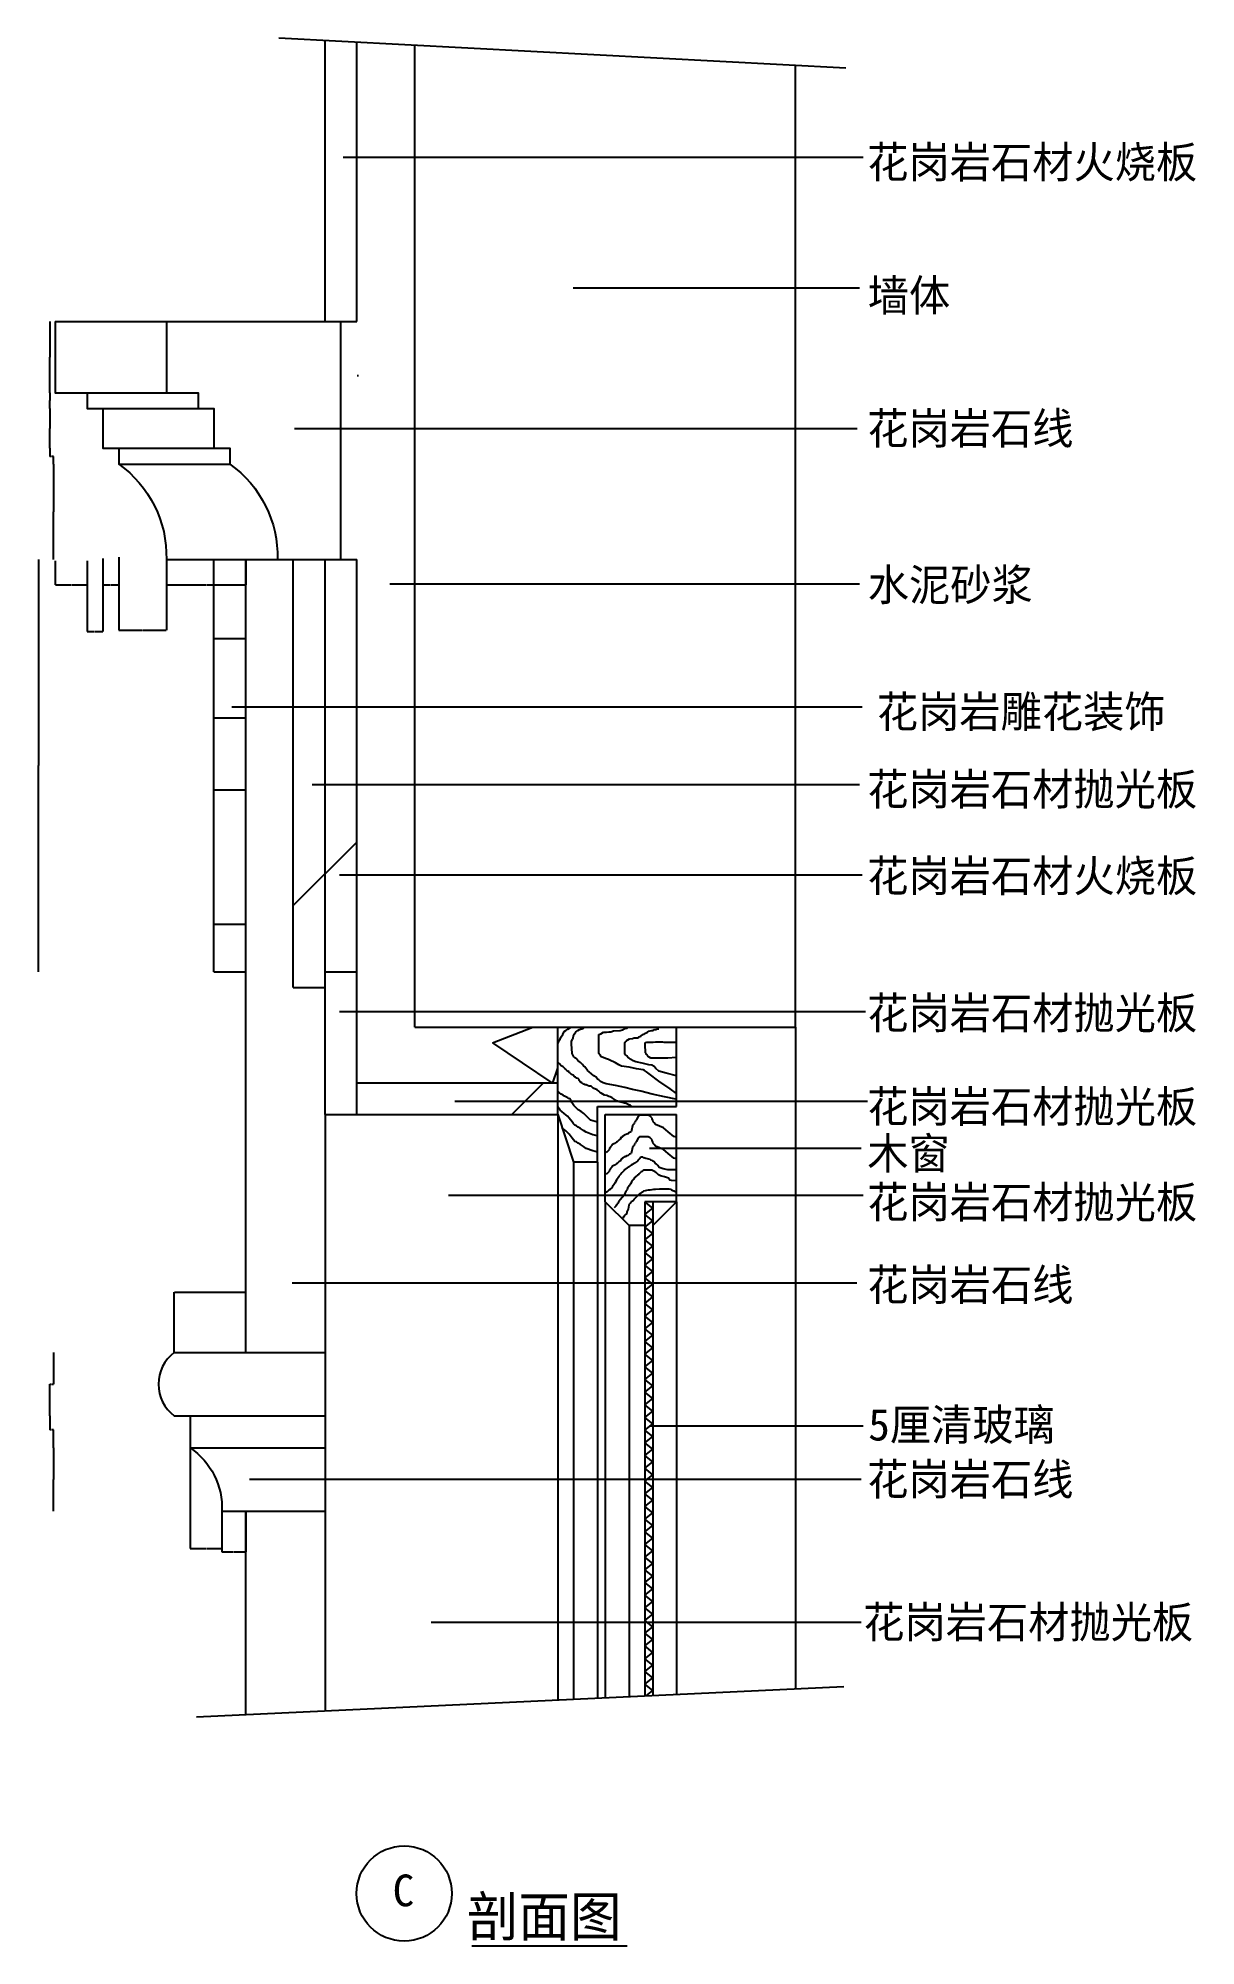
# Model space of a CAD drawing. Header units: metres. Extents: x 152 to 9002, y 185 to 11466.
# Drawn here: x 5354 to 9002, y 185 to 6198 of the extents above; entities that cross this region are included whole.
import ezdxf

# ---------------------------------------------------------------- set-up
doc = ezdxf.new("R2010")
doc.units = ezdxf.units.M
for name, color, linetype in [('2', 2, 'Continuous'), ('3', 3, 'Continuous'), ('4', 4, 'Continuous'), ('7', 7, 'Continuous'), ('BH', 3, 'Continuous'), ('DIM', 3, 'Continuous'), ('TEXT', 3, 'Continuous')]:
    doc.layers.add(name, color=color, linetype=linetype)
doc.dimstyles.get("Standard").update_dxf_attribs({"dimtxt": 2.5, "dimasz": 2.5, "dimexe": 1.25, "dimexo": 0.625, "dimtad": 1, "dimcen": 2.5, "dimazin": 3, "dimtfac": 1, "dimtmove": 0, "dimatfit": 3})

msp = doc.modelspace()

# ---------------------------------------------------------------- texts
at = {"layer": 'TEXT'}
for s, height, p in [('花岗岩石材火烧板', 100, (7966.63, 5757.02)), ('墙体', 100, (7968.34, 5336.94)), ('花岗岩石线', 100, (7966.63, 4917.78)), ('水泥砂浆', 100, (7968.34, 4424.71)), ('花岗岩雕花装饰', 100, (7996.93, 4024.77)), ('花岗岩石材抛光板', 100, (7966.63, 3780.37)), ('花岗岩石材火烧板', 100, (7966.63, 3507.38)), ('花岗岩石材抛光板', 100, (7966.63, 3075.22)), ('花岗岩石材抛光板', 100, (7966.63, 2780.53)), ('木窗', 100, (7966.63, 2632.83)), ('花岗岩石材抛光板', 100, (7966.63, 2479.11)), ('花岗岩石线', 100, (7966.63, 2218.72)), ('5厘清玻璃', 100, (7969.91, 1777.67)), ('花岗岩石线', 100, (7966.63, 1605.63)), ('花岗岩石材抛光板', 100, (7954.13, 1155.42)), ('C', 100, (6470.82, 309.73)), ('剖面图', 125, (6704.76, 214.84))]:
    msp.add_text(s, height=height, dxfattribs=at).set_placement(p)

# ---------------------------------------------------------------- blocks, each defined once
blk = doc.blocks.new('BH2')
at = {"layer": 'BH'}
blk.add_lwpolyline([(0, 32), (5, 28), (0, 24), (5, 20), (0, 16), (5, 12), (0, 8), (5, 4), (0, 0)], dxfattribs=at)
blk = doc.blocks.new('*D36')
for p, q in [((5401.77, 4855.05), (5401.77, 4705.05)), ((5401.52, 4705.05), (5401.27, 4705.05)), ((5401.77, 4555.05), (5401.77, 4705.05)), ((5401.77, 4705.05), (5401.77, 4705.05)), ((5402.02, 4705.05), (5402.27, 4705.05))]:
    blk.add_line(p, q)
at = {"layer": 'Defpoints'}
for p in [(5401.77, 4855.05), (5401.77, 4705.05), (5401.77, 4555.05)]:
    blk.add_point(p, dxfattribs=at)
at = {"layer": 'DIM', "insert": (5401.77, 4706.175), "char_height": 1, "attachment_point": 5}
blk.add_mtext('60', dxfattribs=at)
blk = doc.blocks.new('*D38')
for p, q in [((5557.67, 4557.56), (5557.67, 4474.53)), ((5607.67, 4561.42), (5607.67, 4474.53)), ((5557.92, 4474.53), (5581.67, 4474.53)), ((5583.67, 4474.53), (5607.42, 4474.53))]:
    blk.add_line(p, q)
at = {"layer": 'Defpoints'}
for p in [(5557.67, 4557.56), (5607.67, 4561.42), (5557.67, 4474.53)]:
    blk.add_point(p, dxfattribs=at)
at = {"layer": 'DIM', "insert": (5582.67, 4474.53), "char_height": 1, "attachment_point": 5}
blk.add_mtext('10', dxfattribs=at)
blk = doc.blocks.new('*D39')
for p, q in [((5607.67, 4561.42), (5607.67, 4332.27)), ((5757.67, 4555.05), (5757.67, 4332.27)), ((5607.92, 4332.27), (5681.67, 4332.27)), ((5683.67, 4332.27), (5757.42, 4332.27))]:
    blk.add_line(p, q)
at = {"layer": 'Defpoints'}
for p in [(5607.67, 4561.42), (5757.67, 4555.05), (5607.67, 4332.27)]:
    blk.add_point(p, dxfattribs=at)
at = {"layer": 'DIM', "insert": (5682.67, 4332.27), "char_height": 1, "attachment_point": 5}
blk.add_mtext('30', dxfattribs=at)
blk = doc.blocks.new('*D41')
for p, q in [((5401.77, 1755.05), (5401.77, 1655.05)), ((5401.52, 1655.05), (5401.27, 1655.05)), ((5401.77, 1555.05), (5401.77, 1655.05)), ((5401.77, 1655.05), (5401.77, 1655.05)), ((5402.02, 1655.05), (5402.27, 1655.05))]:
    blk.add_line(p, q)
at = {"layer": 'Defpoints'}
for p in [(5401.77, 1755.05), (5401.77, 1655.05), (5401.77, 1555.05)]:
    blk.add_point(p, dxfattribs=at)
at = {"layer": 'DIM', "insert": (5401.77, 1656.175), "char_height": 1, "attachment_point": 5}
blk.add_mtext('40', dxfattribs=at)
blk = doc.blocks.new('*D43')
for p, q in [((5401.77, 2055.05), (5401.77, 1955.05)), ((5390.33, 1855.05), (5390.33, 1955.05)), ((5390.58, 1955.05), (5395.05, 1955.05)), ((5397.05, 1955.05), (5401.52, 1955.05))]:
    blk.add_line(p, q)
at = {"layer": 'Defpoints'}
for p in [(5401.77, 2055.05), (5390.33, 1955.05), (5390.33, 1855.05)]:
    blk.add_point(p, dxfattribs=at)
at = {"layer": 'DIM', "insert": (5396.05, 1955.05), "char_height": 1, "attachment_point": 5}
blk.add_mtext('40', dxfattribs=at)
blk = doc.blocks.new('*D44')
for p, q in [((5395.05, 1811.25), (5390.08, 1811.25)), ((5390.33, 1855.05), (5390.33, 1811.25)), ((5402.02, 1811.25), (5397.05, 1811.25)), ((5401.77, 1755.05), (5401.77, 1811.25))]:
    blk.add_line(p, q)
at = {"layer": 'Defpoints'}
for p in [(5390.33, 1855.05), (5401.77, 1811.25), (5401.77, 1755.05)]:
    blk.add_point(p, dxfattribs=at)
at = {"layer": 'DIM', "insert": (5396.05, 1811.25), "char_height": 1, "attachment_point": 5}
blk.add_mtext('20', dxfattribs=at)
blk = doc.blocks.new('*D45')
for p, q in [((5354.73, 4555.05), (5354.73, 3905.05)), ((5354.48, 3905.05), (5354.23, 3905.05)), ((5354.73, 3255.05), (5354.73, 3905.05)), ((5354.73, 3905.05), (5354.73, 3905.05)), ((5354.98, 3905.05), (5355.23, 3905.05))]:
    blk.add_line(p, q)
at = {"layer": 'Defpoints'}
for p in [(5354.73, 4555.05), (5354.73, 3905.05), (5354.73, 3255.05)]:
    blk.add_point(p, dxfattribs=at)
at = {"layer": 'DIM', "insert": (5354.73, 3906.175), "char_height": 1, "attachment_point": 5}
blk.add_mtext('260', dxfattribs=at)
blk = doc.blocks.new('*D46')
for p, q in [((5407.67, 4549.86), (5407.67, 4474.53)), ((5507.67, 4549.86), (5507.67, 4474.53)), ((5407.92, 4474.53), (5456.67, 4474.53)), ((5458.67, 4474.53), (5507.42, 4474.53))]:
    blk.add_line(p, q)
at = {"layer": 'Defpoints'}
for p in [(5407.67, 4549.86), (5507.67, 4549.86), (5407.67, 4474.53)]:
    blk.add_point(p, dxfattribs=at)
at = {"layer": 'DIM', "insert": (5457.67, 4474.53), "char_height": 1, "attachment_point": 5}
blk.add_mtext('20', dxfattribs=at)
blk = doc.blocks.new('*D47')
for p, q in [((5507.67, 4549.86), (5507.67, 4327.37)), ((5557.67, 4557.56), (5557.67, 4327.37)), ((5507.92, 4327.37), (5531.67, 4327.37)), ((5533.67, 4327.37), (5557.42, 4327.37))]:
    blk.add_line(p, q)
at = {"layer": 'Defpoints'}
for p in [(5507.67, 4549.86), (5557.67, 4557.56), (5507.67, 4327.37)]:
    blk.add_point(p, dxfattribs=at)
at = {"layer": 'DIM', "insert": (5532.67, 4327.37), "char_height": 1, "attachment_point": 5}
blk.add_mtext('10', dxfattribs=at)
blk = doc.blocks.new('*D48')
for p, q in [((5832.67, 1755.05), (5832.67, 1437.35)), ((5932.67, 1555.05), (5932.67, 1437.35)), ((5832.92, 1437.35), (5881.67, 1437.35)), ((5883.67, 1437.35), (5932.42, 1437.35))]:
    blk.add_line(p, q)
at = {"layer": 'Defpoints'}
for p in [(5832.67, 1755.05), (5932.67, 1555.05), (5832.67, 1437.35)]:
    blk.add_point(p, dxfattribs=at)
at = {"layer": 'DIM', "insert": (5882.67, 1437.35), "char_height": 1, "attachment_point": 5}
blk.add_mtext('20', dxfattribs=at)
blk = doc.blocks.new('*D49')
for p, q in [((5932.67, 1555.05), (5932.67, 1427.35)), ((6007.67, 1555.05), (6007.67, 1427.35)), ((5932.92, 1427.35), (5969.17, 1427.35)), ((5971.17, 1427.35), (6007.42, 1427.35))]:
    blk.add_line(p, q)
at = {"layer": 'Defpoints'}
for p in [(5932.67, 1555.05), (6007.67, 1555.05), (5932.67, 1427.35)]:
    blk.add_point(p, dxfattribs=at)
at = {"layer": 'DIM', "insert": (5970.17, 1427.35), "char_height": 1, "attachment_point": 5}
blk.add_mtext('15', dxfattribs=at)
blk = doc.blocks.new('*D50')
for p, q in [((5782.67, 2055.05), (5782.67, 2245.42)), ((5782.92, 2245.42), (5894.17, 2245.42)), ((5896.17, 2245.42), (6007.42, 2245.42)), ((6007.67, 2055.05), (6007.67, 2245.42))]:
    blk.add_line(p, q)
at = {"layer": 'Defpoints'}
for p in [(5782.67, 2245.42), (5782.67, 2055.05), (6007.67, 2055.05)]:
    blk.add_point(p, dxfattribs=at)
at = {"layer": 'DIM', "insert": (5895.17, 2245.42), "char_height": 1, "attachment_point": 5}
blk.add_mtext('45', dxfattribs=at)
blk = doc.blocks.new('*D51')
for p, q in [((5757.67, 4555.05), (5757.67, 4474.53)), ((6007.67, 4555.05), (6007.67, 4474.53)), ((5757.92, 4474.53), (5881.67, 4474.53)), ((5883.67, 4474.53), (6007.42, 4474.53))]:
    blk.add_line(p, q)
at = {"layer": 'Defpoints'}
for p in [(5757.67, 4555.05), (6007.67, 4555.05), (5757.67, 4474.53)]:
    blk.add_point(p, dxfattribs=at)
at = {"layer": 'DIM', "insert": (5882.67, 4474.53), "char_height": 1, "attachment_point": 5}
blk.add_mtext('50', dxfattribs=at)
blk = doc.blocks.new('*D54')
for p, q in [((5390.33, 5030.05), (5390.33, 4967.55)), ((5390.08, 4967.55), (5389.83, 4967.55)), ((5390.33, 4905.05), (5390.33, 4967.55)), ((5390.33, 4967.55), (5390.33, 4967.55)), ((5390.58, 4967.55), (5390.83, 4967.55))]:
    blk.add_line(p, q)
at = {"layer": 'Defpoints'}
for p in [(5390.33, 5030.05), (5390.33, 4967.55), (5390.33, 4905.05)]:
    blk.add_point(p, dxfattribs=at)
at = {"layer": 'DIM', "insert": (5390.33, 4968.675), "char_height": 1, "attachment_point": 5}
blk.add_mtext('25', dxfattribs=at)
blk = doc.blocks.new('*D55')
for p, q in [((5395.05, 4879.26), (5390.08, 4879.26)), ((5390.33, 4905.05), (5390.33, 4879.26)), ((5402.02, 4879.26), (5397.05, 4879.26)), ((5401.77, 4855.05), (5401.77, 4879.26))]:
    blk.add_line(p, q)
at = {"layer": 'Defpoints'}
for p in [(5390.33, 4905.05), (5401.77, 4879.26), (5401.77, 4855.05)]:
    blk.add_point(p, dxfattribs=at)
at = {"layer": 'DIM', "insert": (5396.05, 4879.26), "char_height": 1, "attachment_point": 5}
blk.add_mtext('10', dxfattribs=at)
blk = doc.blocks.new('*D56')
for p, q in [((5390.08, 5055.99), (5389.83, 5055.99)), ((5390.33, 5080.05), (5390.33, 5055.99)), ((5390.33, 5030.05), (5390.33, 5055.99)), ((5390.33, 5055.99), (5390.33, 5055.99)), ((5390.58, 5055.99), (5390.83, 5055.99))]:
    blk.add_line(p, q)
at = {"layer": 'Defpoints'}
for p in [(5390.33, 5080.05), (5390.33, 5055.99), (5390.33, 5030.05)]:
    blk.add_point(p, dxfattribs=at)
at = {"layer": 'DIM', "insert": (5390.33, 5057.115), "char_height": 1, "attachment_point": 5}
blk.add_mtext('10', dxfattribs=at)
blk = doc.blocks.new('*D57')
for p, q in [((5390.33, 5305.05), (5390.33, 5192.55)), ((5390.08, 5192.55), (5389.83, 5192.55)), ((5390.33, 5080.05), (5390.33, 5192.55)), ((5390.33, 5192.55), (5390.33, 5192.55)), ((5390.58, 5192.55), (5390.83, 5192.55))]:
    blk.add_line(p, q)
at = {"layer": 'Defpoints'}
for p in [(5390.33, 5305.05), (5390.33, 5192.55), (5390.33, 5080.05)]:
    blk.add_point(p, dxfattribs=at)
at = {"layer": 'DIM', "insert": (5390.33, 5193.675), "char_height": 1, "attachment_point": 5}
blk.add_mtext('45', dxfattribs=at)

# ---------------------------------------------------------------- dimensions: what is measured, and where the dimension line sits
at = {"layer": 'DIM'}
for base, p1, p2, text, picture, middle in [((5390.33, 5192.55), (5390.33, 5080.05), (5390.33, 5305.05), '45', '*D57', (5390.33, 5193.675)), ((5390.33, 5055.99), (5390.33, 5030.05), (5390.33, 5080.05), '10', '*D56', (5390.33, 5057.115)), ((5390.33, 4967.55), (5390.33, 4905.05), (5390.33, 5030.05), '25', '*D54', (5390.33, 4968.675)), ((5401.77, 4879.26), (5401.77, 4855.05), (5390.33, 4905.05), '10', '*D55', (5396.05, 4879.26)), ((5401.77, 4705.05), (5401.77, 4555.05), (5401.77, 4855.05), '60', '*D36', (5401.77, 4706.175)), ((5354.73, 3905.05), (5354.73, 3255.05), (5354.73, 4555.05), '260', '*D45', (5354.73, 3906.175)), ((5407.67, 4474.53), (5407.67, 4549.86), (5507.67, 4549.86), '20', '*D46', (5457.67, 4474.53)), ((5507.67, 4327.37), (5507.67, 4549.86), (5557.67, 4557.56), '10', '*D47', (5532.67, 4327.37)), ((5557.67, 4474.53), (5557.67, 4557.56), (5607.67, 4561.42), '10', '*D38', (5582.67, 4474.53)), ((5607.67, 4332.27), (5607.67, 4561.42), (5757.67, 4555.05), '30', '*D39', (5682.67, 4332.27)), ((5757.67, 4474.53), (5757.67, 4555.05), (6007.67, 4555.05), '50', '*D51', (5882.67, 4474.53)), ((5782.67, 2245.42), (5782.67, 2055.05), (6007.67, 2055.05), '45', '*D50', (5895.17, 2245.42)), ((5390.33, 1955.05), (5390.33, 1855.05), (5401.77, 2055.05), '40', '*D43', (5396.05, 1955.05)), ((5401.77, 1811.25), (5401.77, 1755.05), (5390.33, 1855.05), '20', '*D44', (5396.05, 1811.25)), ((5401.77, 1655.05), (5401.77, 1555.05), (5401.77, 1755.05), '40', '*D41', (5401.77, 1656.175)), ((5832.67, 1437.35), (5832.67, 1755.05), (5932.67, 1555.05), '20', '*D48', (5882.67, 1437.35)), ((5932.67, 1427.35), (5932.67, 1555.05), (6007.67, 1555.05), '15', '*D49', (5970.17, 1427.35))]:
    dim = msp.add_linear_dim(base=base, p1=p1, p2=p2, text=text, dimstyle='Standard', dxfattribs=at)
    dim.commit()
    dim.dimension.update_dxf_attribs({"geometry": picture, "text_midpoint": middle})

# ---------------------------------------------------------------- hatches: boundary and pattern name
at = {"layer": 'BH'}
h = msp.add_hatch(dxfattribs=at)
h.set_pattern_fill('ANSI33', scale=300)
h.paths.add_polyline_path([(6357.67, 6184.85), (6257.67, 6190.13), (6257.67, 5305.05), (6357.67, 5305.05)])
h.paths.add_polyline_path([(6307.67, 5305.05), (5757.67, 5305.05), (5757.67, 5080.05), (5857.67, 5080.05), (5857.67, 5030.05), (5907.67, 5030.05), (5907.67, 4905.05), (5957.67, 4905.05), (5957.67, 4855.05, -0.25), (6107.67, 4555.05), (6307.67, 4555.05)])
h.paths.add_polyline_path([(6357.67, 4555.05), (6257.67, 4555.05), (6257.67, 3255.05), (6357.67, 3255.05)])
h.paths.add_polyline_path([(6357.67, 3255.05), (6257.67, 3255.05), (6257.67, 2805.05), (6357.67, 2805.05)])
h.paths.add_polyline_path([(6991, 2905.05), (6357.67, 2905.05), (6357.67, 2805.05), (6991, 2805.05)])
h.paths.add_polyline_path([(6257.67, 4555.05), (6157.67, 4555.05), (6157.67, 3205.05), (6257.67, 3205.05)])
h = msp.add_hatch(dxfattribs=at)
h.set_pattern_fill('AR-CONC', scale=15)
h.paths.add_polyline_path([(6357.67, 2905.05), (6991, 2905.05), (6991, 3080.05), (6541, 3080.05), (6541, 6175.18), (6357.67, 6184.85), (6357.67, 5305.05), (6307.67, 5305.05), (6307.67, 4555.05), (6357.67, 4555.05)])
h = msp.add_hatch(dxfattribs=at)
h.set_pattern_fill('ANSI31', scale=1500)
h.paths.add_polyline_path([(7741, 6111.85), (6541, 6175.18), (6541, 3080.05), (7741, 3080.05)])

# ---------------------------------------------------------------- linework, layer by layer
at = {"layer": '2'}
for p, q in [((6541, 3080.05), (6541, 6175.18)), ((7741, 3080.05), (7741, 6111.85)), ((6541, 3080.05), (7741, 3080.05))]:
    msp.add_line(p, q, dxfattribs=at)
at = {"layer": '3'}
for p, q in [((7898.92, 6103.52), (6112.55, 6197.79)), ((5907.67, 4305.05), (6007.67, 4305.05)), ((5907.67, 4055.05), (6007.67, 4055.05)), ((5907.67, 3828.58), (6007.67, 3828.58)), ((5907.67, 3405.05), (6007.67, 3405.05)), ((7041, 2655.05), (7041, 961.76)), ((7216, 2455.05), (7216, 969.96)), ((7892.6, 1001.67), (5852.83, 906.06))]:
    msp.add_line(p, q, dxfattribs=at)
at = {"layer": '4'}
for p, q in [((6257.67, 5305.05), (6257.67, 6190.13)), ((6357.67, 5305.05), (6357.67, 6184.85)), ((5407.67, 5305.05), (6357.67, 5305.05)), ((6307.67, 4555.05), (6307.67, 5305.05)), ((5757.67, 4555.05), (6357.67, 4555.05)), ((6007.67, 2055.05), (6007.67, 4555.05)), ((6157.67, 3205.05), (6157.67, 4555.05)), ((6257.67, 2805.05), (6257.67, 4555.05)), ((6357.67, 2805.05), (6357.67, 4555.05)), ((6257.67, 3255.05), (6357.67, 3255.05)), ((6157.67, 3205.05), (6257.67, 3205.05)), ((6991, 2805.05), (6991, 3080.05)), ((7366, 2830.05), (7366, 3080.05)), ((7741, 3080.05), (7741, 994.57)), ((6357.67, 2905.05), (6991, 2905.05)), ((7116, 2655.05), (7116, 2830.05)), ((7116, 2830.05), (7366, 2830.05)), ((6257.67, 2805.05), (6257.67, 925.04)), ((6257.67, 2805.05), (6991, 2805.05)), ((6991, 2805.05), (7041, 2655.05)), ((7141, 2530.05), (7141, 2805.05)), ((7141, 2805.05), (7366, 2805.05)), ((7366, 2530.05), (7366, 2805.05)), ((7116, 2655.05), (7041, 2655.05)), ((7216, 2455.05), (7141, 2530.05)), ((7366, 2530.05), (7266, 2530.05)), ((7291, 2455.05), (7366, 2530.05)), ((7266, 2455.05), (7216, 2455.05)), ((5782.67, 2055.05), (6257.67, 2055.05)), ((5932.67, 1555.05), (6257.67, 1555.05)), ((6007.67, 913.32), (6007.67, 1555.05))]:
    msp.add_line(p, q, dxfattribs=at)
for points in [[(5407.67, 5305.05), (5407.67, 5080.05), (5507.67, 5080.05), (5507.67, 5030.05), (5557.67, 5030.05), (5557.67, 4905.05), (5607.67, 4905.05), (5607.67, 4855.05, -0.25), (5757.67, 4555.05), (5807.67, 4555.05)], [(5757.67, 5305.05), (5757.67, 5080.05), (5857.67, 5080.05), (5857.67, 5030.05), (5907.67, 5030.05), (5907.67, 4905.05), (5957.67, 4905.05), (5957.67, 4855.05, -0.25), (6107.67, 4555.05), (6157.67, 4555.05)], [(5782.67, 2055.05, 0.5), (5782.67, 1855.05), (5832.67, 1855.05), (5832.67, 1755.05, -0.26), (5932.67, 1555.05)]]:
    msp.add_lwpolyline(points, format="xyb", dxfattribs=at)
at = {"layer": '7'}
for p, q in [((5507.67, 5080.05), (5857.67, 5080.05)), ((5557.67, 5030.05), (5907.67, 5030.05)), ((5607.67, 4905.05), (5957.67, 4905.05)), ((5607.67, 4855.05), (5957.67, 4855.05)), ((5907.67, 3255.05), (5907.67, 4555.05)), ((5907.67, 3255.05), (6007.67, 3255.05)), ((6991, 2805.05), (6991, 959.41)), ((7116, 2655.05), (7116, 965.27)), ((7141, 2530.05), (7141, 966.44)), ((7266, 2530.05), (7266, 972.3)), ((7291, 2530.05), (7291, 973.47)), ((7366, 2530.05), (7366, 976.99)), ((5832.67, 1855.05), (6257.67, 1855.05)), ((5832.67, 1755.05), (6257.67, 1755.05))]:
    msp.add_line(p, q, dxfattribs=at)
at = {"layer": 'BH'}
for p, q in [((7006.78, 3057.91), (7011.23, 3066.83)), ((7011.23, 3066.83), (7017.17, 3069.8)), ((7017.17, 3069.8), (7023.11, 3074.26)), ((7023.11, 3074.26), (7026.07, 3075.74)), ((7026.07, 3075.74), (7029.04, 3078.71)), ((7029.04, 3078.71), (7033.03, 3080.05)), ((7048.34, 3065.34), (7054.27, 3069.8)), ((7054.27, 3069.8), (7060.21, 3072.77)), ((7060.21, 3072.77), (7063.18, 3074.26)), ((7063.18, 3074.26), (7067.63, 3075.74)), ((7067.63, 3075.74), (7072.08, 3077.23)), ((7072.08, 3077.23), (7075.83, 3080.05)), ((7158.16, 3065.93), (7167.07, 3068.91)), ((7167.07, 3068.91), (7187.84, 3070.39)), ((7187.84, 3070.39), (7195.26, 3071.88)), ((7195.26, 3071.88), (7202.68, 3076.34)), ((7202.68, 3076.34), (7210.1, 3077.82)), ((7210.1, 3077.82), (7214.55, 3080.05)), ((7273.92, 3064.45), (7278.37, 3067.42)), ((7278.37, 3067.42), (7282.83, 3068.91)), ((7282.83, 3068.91), (7287.28, 3070.39)), ((7287.28, 3070.39), (7291.73, 3070.39)), ((7291.73, 3070.39), (7296.18, 3073.36)), ((7296.18, 3073.36), (7300.64, 3073.36)), ((7300.64, 3073.36), (7305.09, 3074.85)), ((7305.09, 3074.85), (7309.54, 3074.85)), ((6991, 3027.8), (6993.42, 3032.65)), ((6993.42, 3032.65), (6994.91, 3037.1)), ((6994.91, 3037.1), (6999.36, 3043.05)), ((6999.36, 3043.05), (7002.33, 3050.48)), ((7002.33, 3050.48), (7006.78, 3057.91)), ((7034.98, 3035.62), (7036.46, 3040.08)), ((7034.98, 3028.19), (7034.98, 3035.62)), ((7036.46, 2997.24), (7034.98, 3028.19)), ((7036.46, 3040.08), (7037.95, 3041.56)), ((7037.95, 3041.56), (7039.43, 3046.02)), ((7039.43, 3046.02), (7040.91, 3053.45)), ((7040.91, 3053.45), (7043.88, 3059.4)), ((7043.88, 3059.4), (7048.34, 3065.34)), ((7121.06, 3057.02), (7126.99, 3059.99)), ((7121.06, 2997.84), (7121.06, 3057.02)), ((7126.99, 3059.99), (7135.9, 3064.45)), ((7135.9, 3064.45), (7144.8, 3064.45)), ((7144.8, 3064.45), (7152.22, 3065.93)), ((7152.22, 3065.93), (7158.16, 3065.93)), ((7202.68, 3030.27), (7204.17, 3033.24)), ((7202.68, 2997.84), (7202.68, 3030.27)), ((7204.17, 3033.24), (7207.14, 3036.21)), ((7207.14, 3036.21), (7208.62, 3039.18)), ((7208.62, 3039.18), (7211.59, 3040.67)), ((7211.59, 3040.67), (7217.53, 3043.64)), ((7217.53, 3043.64), (7226.43, 3045.13)), ((7226.43, 3045.13), (7232.37, 3046.61)), ((7232.37, 3046.61), (7244.24, 3046.61)), ((7244.24, 3046.61), (7247.21, 3049.59)), ((7247.21, 3049.59), (7250.18, 3051.07)), ((7250.18, 3051.07), (7253.14, 3052.56)), ((7253.14, 3052.56), (7259.08, 3057.02)), ((7259.08, 3057.02), (7263.53, 3058.5)), ((7263.53, 3058.5), (7267.99, 3061.48)), ((7266.5, 3030.27), (7267.99, 3031.75)), ((7266.5, 3025.81), (7266.5, 3030.27)), ((7267.99, 2999.32), (7266.5, 3025.81)), ((7267.99, 3061.48), (7273.92, 3064.45)), ((7267.99, 3031.75), (7272.44, 3033.24)), ((7272.44, 3033.24), (7291.73, 3033.24)), ((7291.73, 3033.24), (7299.15, 3034.72)), ((7299.15, 3034.72), (7321.41, 3034.72)), ((7321.41, 3034.72), (7325.87, 3033.24)), ((7325.87, 3033.24), (7366, 3033.24)), ((6991.94, 2970.49), (6991, 2972.37)), ((6996.39, 2964.55), (6991.94, 2970.49)), ((7002.33, 2958.6), (6996.39, 2964.55)), ((7008.26, 2955.63), (7002.33, 2958.6)), ((7011.23, 2952.66), (7008.26, 2955.63)), ((7014.2, 2949.69), (7011.23, 2952.66)), ((7014.2, 2948.2), (7014.2, 2949.69)), ((7017.17, 2946.71), (7014.2, 2948.2)), ((7020.14, 2943.74), (7017.17, 2946.71)), ((7039.43, 2991.3), (7036.46, 2997.24)), ((7042.4, 2986.84), (7039.43, 2991.3)), ((7045.37, 2983.87), (7042.4, 2986.84)), ((7048.34, 2982.38), (7045.37, 2983.87)), ((7051.3, 2980.9), (7048.34, 2982.38)), ((7051.3, 2979.41), (7051.3, 2980.9)), ((7054.27, 2974.95), (7051.3, 2979.41)), ((7063.18, 2969.01), (7054.27, 2974.95)), ((7069.11, 2963.06), (7063.18, 2969.01)), ((7072.08, 2958.6), (7069.11, 2963.06)), ((7076.53, 2955.63), (7072.08, 2958.6)), ((7079.5, 2951.17), (7076.53, 2955.63)), ((7082.47, 2946.71), (7079.5, 2951.17)), ((7085.44, 2943.74), (7082.47, 2946.71)), ((7124.03, 2993.38), (7121.06, 2997.84)), ((7125.51, 2991.89), (7124.03, 2993.38)), ((7128.48, 2987.43), (7125.51, 2991.89)), ((7134.41, 2984.46), (7128.48, 2987.43)), ((7141.84, 2981.49), (7134.41, 2984.46)), ((7150.74, 2978.52), (7141.84, 2981.49)), ((7159.64, 2974.06), (7150.74, 2978.52)), ((7167.07, 2971.09), (7159.64, 2974.06)), ((7173, 2968.11), (7167.07, 2971.09)), ((7178.94, 2965.14), (7173, 2968.11)), ((7183.39, 2962.17), (7178.94, 2965.14)), ((7192.3, 2957.71), (7183.39, 2962.17)), ((7216.04, 2954.74), (7192.3, 2957.71)), ((7204.17, 2994.86), (7202.68, 2997.84)), ((7208.62, 2990.41), (7204.17, 2994.86)), ((7211.59, 2985.95), (7208.62, 2990.41)), ((7216.04, 2982.97), (7211.59, 2985.95)), ((7219.01, 2980), (7216.04, 2982.97)), ((7239.79, 2948.79), (7216.04, 2954.74)), ((7221.98, 2978.52), (7219.01, 2980)), ((7229.4, 2974.06), (7221.98, 2978.52)), ((7236.82, 2971.09), (7229.4, 2974.06)), ((7257.6, 2966.63), (7236.82, 2971.09)), ((7260.56, 2945.82), (7239.79, 2948.79)), ((7278.37, 2962.17), (7257.6, 2966.63)), ((7269.47, 2997.84), (7267.99, 2999.32)), ((7270.95, 2994.86), (7269.47, 2997.84)), ((7272.44, 2994.86), (7270.95, 2994.86)), ((7272.44, 2993.38), (7272.44, 2994.86)), ((7275.41, 2988.92), (7272.44, 2993.38)), ((7279.86, 2985.95), (7275.41, 2988.92)), ((7287.28, 2960.68), (7278.37, 2962.17)), ((7284.31, 2982.97), (7279.86, 2985.95)), ((7337.74, 2982.97), (7284.31, 2982.97)), ((7294.7, 2956.22), (7287.28, 2960.68)), ((7300.64, 2950.28), (7294.7, 2956.22)), ((7309.54, 2941.36), (7300.64, 2950.28)), ((7364.45, 2984.46), (7337.74, 2982.97)), ((7366, 2984.57), (7364.45, 2984.46)), ((7023.11, 2942.26), (7020.14, 2943.74)), ((7026.07, 2940.77), (7023.11, 2942.26)), ((7027.56, 2937.8), (7026.07, 2940.77)), ((7029.04, 2936.31), (7027.56, 2937.8)), ((7034.98, 2931.85), (7029.04, 2936.31)), ((7039.43, 2928.88), (7034.98, 2931.85)), ((7043.88, 2924.42), (7039.43, 2928.88)), ((7046.85, 2922.94), (7043.88, 2924.42)), ((7051.3, 2919.96), (7046.85, 2922.94)), ((7055.76, 2918.48), (7051.3, 2919.96)), ((7057.24, 2916.99), (7055.76, 2918.48)), ((7058.72, 2914.02), (7057.24, 2916.99)), ((7058.72, 2912.53), (7058.72, 2914.02)), ((7061.69, 2908.08), (7058.72, 2912.53)), ((7067.63, 2905.1), (7061.69, 2908.08)), ((7073.57, 2900.64), (7067.63, 2905.1)), ((7078.02, 2899.16), (7073.57, 2900.64)), ((7080.99, 2899.16), (7078.02, 2899.16)), ((7085.44, 2896.19), (7080.99, 2899.16)), ((7089.89, 2939.28), (7085.44, 2943.74)), ((7089.89, 2894.7), (7085.44, 2896.19)), ((7104.73, 2927.39), (7089.89, 2939.28)), ((7094.34, 2894.7), (7089.89, 2894.7)), ((7097.31, 2893.21), (7094.34, 2894.7)), ((7103.25, 2888.76), (7097.31, 2893.21)), ((7115.12, 2882.81), (7103.25, 2888.76)), ((7112.15, 2922.94), (7104.73, 2927.39)), ((7116.61, 2916.99), (7112.15, 2922.94)), ((7121.06, 2914.02), (7116.61, 2916.99)), ((7125.51, 2909.56), (7121.06, 2914.02)), ((7134.41, 2905.1), (7125.51, 2909.56)), ((7143.32, 2902.13), (7134.41, 2905.1)), ((7173, 2896.19), (7143.32, 2902.13)), ((7202.68, 2890.24), (7173, 2896.19)), ((7226.43, 2884.3), (7202.68, 2890.24)), ((7265.02, 2944.34), (7260.56, 2945.82)), ((7270.95, 2939.88), (7265.02, 2944.34)), ((7279.86, 2933.93), (7270.95, 2939.88)), ((7309.54, 2910.16), (7279.86, 2933.93)), ((7333.29, 2935.42), (7309.54, 2941.36)), ((7345.16, 2886.38), (7309.54, 2910.16)), ((7366, 2927.23), (7333.29, 2935.42)), ((7366, 2871.2), (7345.16, 2886.38)), ((6991.94, 2878.35), (6991, 2879.29)), ((6991.94, 2829.31), (6991, 2830.25)), ((6996.39, 2873.89), (6991.94, 2878.35)), ((6993.42, 2826.34), (6991.94, 2829.31)), ((6994.91, 2826.34), (6993.42, 2826.34)), ((6994.91, 2824.85), (6994.91, 2826.34)), ((7002.33, 2869.44), (6996.39, 2873.89)), ((7008.26, 2866.46), (7002.33, 2869.44)), ((7012.72, 2863.49), (7008.26, 2866.46)), ((7017.17, 2860.52), (7012.72, 2863.49)), ((7023.11, 2857.55), (7017.17, 2860.52)), ((7026.07, 2856.06), (7023.11, 2857.55)), ((7029.04, 2854.58), (7026.07, 2856.06)), ((7032.01, 2850.12), (7029.04, 2854.58)), ((7034.98, 2844.17), (7032.01, 2850.12)), ((7037.95, 2839.71), (7034.98, 2844.17)), ((7042.4, 2833.77), (7037.95, 2839.71)), ((7048.34, 2827.83), (7042.4, 2833.77)), ((7055.76, 2820.39), (7048.34, 2827.83)), ((7121.06, 2878.35), (7115.12, 2882.81)), ((7124.03, 2875.38), (7121.06, 2878.35)), ((7128.48, 2872.41), (7124.03, 2875.38)), ((7132.93, 2869.44), (7128.48, 2872.41)), ((7138.87, 2866.46), (7132.93, 2869.44)), ((7146.29, 2864.98), (7138.87, 2866.46)), ((7152.22, 2862.01), (7146.29, 2864.98)), ((7156.68, 2860.52), (7152.22, 2862.01)), ((7162.61, 2857.55), (7156.68, 2860.52)), ((7168.55, 2853.09), (7162.61, 2857.55)), ((7175.97, 2848.63), (7168.55, 2853.09)), ((7184.87, 2845.66), (7175.97, 2848.63)), ((7193.78, 2842.69), (7184.87, 2845.66)), ((7201.2, 2841.2), (7193.78, 2842.69)), ((7207.14, 2839.71), (7201.2, 2841.2)), ((7213.07, 2836.74), (7207.14, 2839.71)), ((7220.49, 2833.77), (7213.07, 2836.74)), ((7225.14, 2830.05), (7220.49, 2833.77)), ((7253.14, 2878.35), (7226.43, 2884.3)), ((7288.76, 2869.44), (7253.14, 2878.35)), ((7327.35, 2860.52), (7288.76, 2869.44)), ((7362.97, 2853.09), (7327.35, 2860.52)), ((7366, 2852.44), (7362.97, 2853.09)), ((6999.36, 2818.91), (6994.91, 2824.85)), ((7003.81, 2814.45), (6999.36, 2818.91)), ((7011.23, 2808.51), (7003.81, 2814.45)), ((7017.17, 2804.05), (7011.23, 2808.51)), ((7021.62, 2799.59), (7017.17, 2804.05)), ((7027.56, 2793.64), (7021.62, 2799.59)), ((7036.46, 2781.76), (7027.56, 2793.64)), ((7040.91, 2775.81), (7036.46, 2781.76)), ((7045.37, 2771.35), (7040.91, 2775.81)), ((7049.82, 2769.87), (7045.37, 2771.35)), ((7055.76, 2765.41), (7049.82, 2769.87)), ((7064.66, 2814.45), (7055.76, 2820.39)), ((7073.57, 2808.51), (7064.66, 2814.45)), ((7094.34, 2787.7), (7073.57, 2808.51)), ((7116, 2780.92), (7094.34, 2787.7)), ((7226.75, 2769.72), (7224.03, 2755.2)), ((7229.47, 2773.35), (7226.75, 2769.72)), ((7232.19, 2776.07), (7229.47, 2773.35)), ((7233.09, 2779.7), (7232.19, 2776.07)), ((7234.9, 2781.52), (7233.09, 2779.7)), ((7236.72, 2785.15), (7234.9, 2781.52)), ((7239.44, 2788.78), (7236.72, 2785.15)), ((7244.87, 2799.67), (7239.44, 2788.78)), ((7247.59, 2802.39), (7244.87, 2799.67)), ((7249.41, 2803.3), (7247.59, 2802.39)), ((7276.6, 2803.3), (7249.41, 2803.3)), ((7280.22, 2801.48), (7276.6, 2803.3)), ((7282.94, 2799.67), (7280.22, 2801.48)), ((7285.66, 2796.95), (7282.94, 2799.67)), ((7288.38, 2793.32), (7285.66, 2796.95)), ((7289.29, 2789.69), (7288.38, 2793.32)), ((7291.1, 2786.06), (7289.29, 2789.69)), ((7292, 2782.43), (7291.1, 2786.06)), ((7294.72, 2778.8), (7292, 2782.43)), ((7299.25, 2774.26), (7294.72, 2778.8)), ((7311.94, 2768.81), (7299.25, 2774.26)), ((7324.63, 2763.37), (7311.94, 2768.81)), ((7011.23, 2757.76), (7005.13, 2762.65)), ((7017.17, 2753.31), (7011.23, 2757.76)), ((7021.62, 2748.85), (7017.17, 2753.31)), ((7027.56, 2742.9), (7021.62, 2748.85)), ((7036.46, 2731.01), (7027.56, 2742.9)), ((7040.91, 2725.07), (7036.46, 2731.01)), ((7045.37, 2720.61), (7040.91, 2725.07)), ((7049.82, 2719.12), (7045.37, 2720.61)), ((7055.76, 2714.67), (7049.82, 2719.12)), ((7063.18, 2760.95), (7055.76, 2765.41)), ((7063.18, 2710.21), (7055.76, 2714.67)), ((7072.08, 2755.01), (7063.18, 2760.95)), ((7072.08, 2704.26), (7063.18, 2710.21)), ((7080.99, 2749.06), (7072.08, 2755.01)), ((7101.76, 2741.63), (7080.99, 2749.06)), ((7116, 2737.56), (7101.76, 2741.63)), ((7161.49, 2708.01), (7159.68, 2705.28)), ((7164.21, 2710.73), (7161.49, 2708.01)), ((7166.02, 2711.64), (7164.21, 2710.73)), ((7169.65, 2714.36), (7166.02, 2711.64)), ((7173.27, 2716.17), (7169.65, 2714.36)), ((7176.9, 2717.99), (7173.27, 2716.17)), ((7178.71, 2718.9), (7176.9, 2717.99)), ((7185.06, 2725.25), (7178.71, 2718.9)), ((7187.78, 2727.07), (7185.06, 2725.25)), ((7191.4, 2732.51), (7187.78, 2727.07)), ((7194.12, 2734.33), (7191.4, 2732.51)), ((7196.84, 2737.05), (7194.12, 2734.33)), ((7200.46, 2739.77), (7196.84, 2737.05)), ((7204.09, 2740.68), (7200.46, 2739.77)), ((7208.62, 2743.4), (7204.09, 2740.68)), ((7213.15, 2744.31), (7208.62, 2743.4)), ((7214.97, 2747.03), (7213.15, 2744.31)), ((7217.68, 2748.85), (7214.97, 2747.03)), ((7220.4, 2749.75), (7217.68, 2748.85)), ((7222.22, 2750.66), (7220.4, 2749.75)), ((7224.03, 2755.2), (7222.22, 2750.66)), ((7232.19, 2707.68), (7229.47, 2704.96)), ((7233.09, 2711.31), (7232.19, 2707.68)), ((7234.9, 2713.13), (7233.09, 2711.31)), ((7236.72, 2716.76), (7234.9, 2713.13)), ((7239.44, 2720.39), (7236.72, 2716.76)), ((7244.87, 2731.28), (7239.44, 2720.39)), ((7247.59, 2734), (7244.87, 2731.28)), ((7249.41, 2734.91), (7247.59, 2734)), ((7276.6, 2734.91), (7249.41, 2734.91)), ((7280.22, 2733.09), (7276.6, 2734.91)), ((7282.94, 2731.28), (7280.22, 2733.09)), ((7285.66, 2728.55), (7282.94, 2731.28)), ((7288.38, 2724.92), (7285.66, 2728.55)), ((7289.29, 2721.29), (7288.38, 2724.92)), ((7291.1, 2717.66), (7289.29, 2721.29)), ((7292, 2714.03), (7291.1, 2717.66)), ((7294.72, 2710.4), (7292, 2714.03)), ((7299.25, 2705.87), (7294.72, 2710.4)), ((7311.94, 2700.42), (7299.25, 2705.87)), ((7339.13, 2750.66), (7324.63, 2763.37)), ((7357.26, 2736.14), (7339.13, 2750.66)), ((7366, 2733.95), (7357.26, 2736.14)), ((7080.99, 2698.32), (7072.08, 2704.26)), ((7101.76, 2690.89), (7080.99, 2698.32)), ((7116, 2686.81), (7101.76, 2690.89)), ((7146.08, 2686.23), (7143.36, 2685.32)), ((7150.62, 2690.76), (7146.08, 2686.23)), ((7153.33, 2694.39), (7150.62, 2690.76)), ((7154.24, 2698.02), (7153.33, 2694.39)), ((7155.15, 2700.75), (7154.24, 2698.02)), ((7156.96, 2701.65), (7155.15, 2700.75)), ((7157.87, 2703.47), (7156.96, 2701.65)), ((7159.68, 2705.28), (7157.87, 2703.47)), ((7169.65, 2645.97), (7166.02, 2643.24)), ((7173.27, 2647.78), (7169.65, 2645.97)), ((7176.9, 2649.6), (7173.27, 2647.78)), ((7178.71, 2650.51), (7176.9, 2649.6)), ((7185.06, 2656.86), (7178.71, 2650.51)), ((7187.78, 2658.67), (7185.06, 2656.86)), ((7191.4, 2664.12), (7187.78, 2658.67)), ((7194.12, 2665.93), (7191.4, 2664.12)), ((7196.84, 2668.66), (7194.12, 2665.93)), ((7200.46, 2671.38), (7196.84, 2668.66)), ((7204.09, 2672.29), (7200.46, 2671.38)), ((7208.62, 2675.01), (7204.09, 2672.29)), ((7213.15, 2675.92), (7208.62, 2675.01)), ((7214.97, 2678.64), (7213.15, 2675.92)), ((7217.68, 2680.45), (7214.97, 2678.64)), ((7220.4, 2681.36), (7217.68, 2680.45)), ((7222.22, 2682.27), (7220.4, 2681.36)), ((7224.03, 2686.81), (7222.22, 2682.27)), ((7227.65, 2648.69), (7223.12, 2645.06)), ((7226.75, 2701.33), (7224.03, 2686.81)), ((7229.47, 2704.96), (7226.75, 2701.33)), ((7231.28, 2650.51), (7227.65, 2648.69)), ((7233.09, 2652.32), (7231.28, 2650.51)), ((7235.81, 2654.14), (7233.09, 2652.32)), ((7239.44, 2655.95), (7235.81, 2654.14)), ((7242.16, 2657.77), (7239.44, 2655.95)), ((7243.97, 2659.58), (7242.16, 2657.77)), ((7246.69, 2663.21), (7243.97, 2659.58)), ((7249.41, 2666.84), (7246.69, 2663.21)), ((7253.03, 2670.47), (7249.41, 2666.84)), ((7259.38, 2670.47), (7253.03, 2670.47)), ((7263, 2668.66), (7259.38, 2670.47)), ((7268.44, 2666.84), (7263, 2668.66)), ((7273.88, 2665.03), (7268.44, 2666.84)), ((7278.41, 2664.12), (7273.88, 2665.03)), ((7282.03, 2663.21), (7278.41, 2664.12)), ((7284.75, 2661.4), (7282.03, 2663.21)), ((7288.38, 2660.49), (7284.75, 2661.4)), ((7291.1, 2657.77), (7288.38, 2660.49)), ((7294.72, 2655.95), (7291.1, 2657.77)), ((7298.35, 2652.32), (7294.72, 2655.95)), ((7301.97, 2648.69), (7298.35, 2652.32)), ((7306.51, 2644.15), (7301.97, 2648.69)), ((7324.63, 2694.98), (7311.94, 2700.42)), ((7339.13, 2682.27), (7324.63, 2694.98)), ((7357.26, 2667.75), (7339.13, 2682.27)), ((7366, 2665.56), (7357.26, 2667.75)), ((7146.08, 2617.83), (7143.36, 2616.93)), ((7150.62, 2622.37), (7146.08, 2617.83)), ((7153.33, 2626), (7150.62, 2622.37)), ((7154.24, 2629.63), (7153.33, 2626)), ((7155.15, 2632.35), (7154.24, 2629.63)), ((7156.96, 2633.26), (7155.15, 2632.35)), ((7157.87, 2635.08), (7156.96, 2633.26)), ((7159.68, 2636.89), (7157.87, 2635.08)), ((7161.49, 2639.61), (7159.68, 2636.89)), ((7164.21, 2642.34), (7161.49, 2639.61)), ((7166.02, 2643.24), (7164.21, 2642.34)), ((7170.55, 2586.98), (7167.84, 2583.35)), ((7172.37, 2589.7), (7170.55, 2586.98)), ((7173.27, 2593.33), (7172.37, 2589.7)), ((7175.99, 2597.87), (7173.27, 2593.33)), ((7178.71, 2601.5), (7175.99, 2597.87)), ((7181.43, 2606.03), (7178.71, 2601.5)), ((7183.24, 2608.76), (7181.43, 2606.03)), ((7184.15, 2610.57), (7183.24, 2608.76)), ((7186.87, 2614.2), (7184.15, 2610.57)), ((7189.59, 2616.93), (7186.87, 2614.2)), ((7193.21, 2621.46), (7189.59, 2616.93)), ((7197.74, 2625.09), (7193.21, 2621.46)), ((7200.46, 2628.72), (7197.74, 2625.09)), ((7203.18, 2631.45), (7200.46, 2628.72)), ((7205.9, 2634.17), (7203.18, 2631.45)), ((7209.53, 2636.89), (7205.9, 2634.17)), ((7213.15, 2639.61), (7209.53, 2636.89)), ((7216.78, 2640.52), (7213.15, 2639.61)), ((7219.5, 2643.24), (7216.78, 2640.52)), ((7220.4, 2586.07), (7218.59, 2584.25)), ((7223.12, 2645.06), (7219.5, 2643.24)), ((7224.03, 2593.33), (7220.4, 2586.07)), ((7227.65, 2598.77), (7224.03, 2593.33)), ((7229.47, 2600.59), (7227.65, 2598.77)), ((7231.28, 2603.31), (7229.47, 2600.59)), ((7233.09, 2604.22), (7231.28, 2603.31)), ((7234.9, 2606.94), (7233.09, 2604.22)), ((7237.62, 2609.67), (7234.9, 2606.94)), ((7240.34, 2611.48), (7237.62, 2609.67)), ((7243.06, 2614.2), (7240.34, 2611.48)), ((7245.78, 2615.11), (7243.06, 2614.2)), ((7247.59, 2618.74), (7245.78, 2615.11)), ((7251.22, 2621.46), (7247.59, 2618.74)), ((7253.94, 2624.19), (7251.22, 2621.46)), ((7257.56, 2626), (7253.94, 2624.19)), ((7260.28, 2628.72), (7257.56, 2626)), ((7263, 2629.63), (7260.28, 2628.72)), ((7287.47, 2629.63), (7263, 2629.63)), ((7290.19, 2628.72), (7287.47, 2629.63)), ((7293.82, 2626.91), (7290.19, 2628.72)), ((7297.44, 2625.09), (7293.82, 2626.91)), ((7301.07, 2622.37), (7297.44, 2625.09)), ((7305.6, 2618.74), (7301.07, 2622.37)), ((7309.22, 2615.11), (7305.6, 2618.74)), ((7311.04, 2638.71), (7306.51, 2644.15)), ((7314.66, 2612.39), (7309.22, 2615.11)), ((7323.73, 2634.17), (7311.04, 2638.71)), ((7327.35, 2608.76), (7314.66, 2612.39)), ((7338.23, 2630.54), (7323.73, 2634.17)), ((7340.04, 2604.22), (7327.35, 2608.76)), ((7366, 2630.54), (7338.23, 2630.54)), ((7344.57, 2598.77), (7340.04, 2604.22)), ((7350.01, 2596.96), (7344.57, 2598.77)), ((7364.51, 2596.05), (7350.01, 2596.96)), ((7366, 2596.05), (7364.51, 2596.05)), ((7146.99, 2561.56), (7142.46, 2559.75)), ((7152.43, 2567.01), (7146.99, 2561.56)), ((7155.15, 2567.92), (7152.43, 2567.01)), ((7157.87, 2570.64), (7155.15, 2567.92)), ((7161.49, 2574.27), (7157.87, 2570.64)), ((7164.21, 2578.81), (7161.49, 2574.27)), ((7166.02, 2581.53), (7164.21, 2578.81)), ((7167.84, 2583.35), (7166.02, 2581.53)), ((7182.34, 2528.89), (7180.52, 2525.26)), ((7185.06, 2532.52), (7182.34, 2528.89)), ((7187.78, 2536.15), (7185.06, 2532.52)), ((7200.46, 2550.67), (7187.78, 2536.15)), ((7205.9, 2563.38), (7200.46, 2550.67)), ((7209.53, 2567.92), (7205.9, 2563.38)), ((7211.34, 2573.36), (7209.53, 2567.92)), ((7214.06, 2576.99), (7211.34, 2573.36)), ((7216.78, 2580.62), (7214.06, 2576.99)), ((7218.59, 2584.25), (7216.78, 2580.62)), ((7217.68, 2523.45), (7220.4, 2526.17)), ((7220.4, 2526.17), (7222.22, 2527.99)), ((7222.22, 2527.99), (7224.94, 2531.62)), ((7224.94, 2531.62), (7228.56, 2534.34)), ((7228.56, 2534.34), (7232.19, 2537.97)), ((7232.19, 2537.97), (7235.81, 2542.51)), ((7235.81, 2542.51), (7239.44, 2546.14)), ((7239.44, 2546.14), (7243.97, 2549.77)), ((7243.97, 2549.77), (7247.59, 2553.4)), ((7247.59, 2553.4), (7250.31, 2556.12)), ((7250.31, 2556.12), (7252.13, 2557.03)), ((7252.13, 2557.03), (7253.94, 2558.84)), ((7253.94, 2558.84), (7256.66, 2560.66)), ((7256.66, 2560.66), (7260.28, 2562.47)), ((7260.28, 2562.47), (7263, 2564.29)), ((7263, 2564.29), (7267.53, 2566.1)), ((7267.53, 2566.1), (7272.06, 2567.01)), ((7272.06, 2567.01), (7277.5, 2567.92)), ((7277.5, 2567.92), (7282.94, 2567.92)), ((7282.94, 2567.92), (7288.38, 2568.83)), ((7288.38, 2568.83), (7293.82, 2569.73)), ((7293.82, 2569.73), (7299.25, 2569.73)), ((7299.25, 2569.73), (7311.94, 2570.64)), ((7311.94, 2570.64), (7341.85, 2570.64)), ((7341.85, 2570.64), (7346.38, 2569.73)), ((7346.38, 2569.73), (7350.01, 2567.92)), ((7350.01, 2567.92), (7353.64, 2566.1)), ((7353.64, 2566.1), (7357.26, 2564.29)), ((7357.26, 2564.29), (7361.79, 2561.56)), ((7361.79, 2561.56), (7364.51, 2559.75)), ((7364.51, 2559.75), (7366, 2558.26)), ((7171.46, 2513.46), (7168.74, 2510.74)), ((7174.18, 2516.19), (7171.46, 2513.46)), ((7175.99, 2519.82), (7174.18, 2516.19)), ((7177.81, 2521.63), (7175.99, 2519.82)), ((7178.71, 2523.45), (7177.81, 2521.63)), ((7180.52, 2525.26), (7178.71, 2523.45)), ((7197.74, 2479.88), (7200.46, 2484.42)), ((7200.46, 2484.42), (7203.18, 2488.05)), ((7203.18, 2488.05), (7205.9, 2490.78)), ((7205.9, 2490.78), (7207.71, 2492.59)), ((7207.71, 2492.59), (7209.53, 2495.31)), ((7209.53, 2495.31), (7210.43, 2498.04)), ((7210.43, 2498.04), (7212.25, 2502.57)), ((7212.25, 2502.57), (7214.06, 2507.11)), ((7214.06, 2507.11), (7215.87, 2519.82)), ((7215.87, 2519.82), (7217.68, 2523.45))]:
    msp.add_line(p, q, dxfattribs=at)
msp.add_lwpolyline([(7270.29, 973.47), (7291, 990.05), (7266, 1010.05), (7291, 1030.05), (7266, 1050.05), (7291, 1070.05), (7266, 1090.05)], dxfattribs=at)
at = {"layer": 'TEXT'}
msp.add_line((6720.09, 184.95), (7209.88, 184.95), dxfattribs=at)
msp.add_circle((6507.13, 349.96), 150, dxfattribs=at)

# ---------------------------------------------------------------- block references
at = {"layer": '3', "xscale": -5, "yscale": 5, "zscale": 5, "rotation": 180}
for p in [(7266, 2530.05), (7266, 2370.05), (7266, 2210.05), (7266, 2050.05), (7266, 1890.05), (7266, 1730.05), (7266, 1570.05), (7266, 1410.05), (7266, 1250.05)]:
    msp.add_blockref('BH2', p, dxfattribs=at)

msp.set_redraw_order([(e.dxf.handle, doc.entitydb.next_handle()) for e in msp.query("TEXT MTEXT ATTDEF DIMENSION ARC_DIMENSION")])  # texts and dimensions are drawn at this point

# ---------------------------------------------------------------- leaders
at = {"layer": 'DIM'}
for points in [[(6315.28, 5822.59), (7953.83, 5822.59)], [(7040.04, 5410.35), (7942.43, 5410.35)], [(6161.4, 4967.66), (7934.52, 4967.66)], [(6462.2, 4477.55), (7942.43, 4477.55)], [(5963.51, 4090.2), (7950.35, 4090.2)], [(6216.81, 3845.14), (7942.43, 3845.14)], [(6303.88, 3560.56), (7950.35, 3560.56)], [(6302.94, 3129.95), (7960.98, 3129.95)], [(6666.9, 2847.25), (7967.72, 2847.25)], [(7280.24, 2699.17), (7947.5, 2699.17)], [(6646.68, 2551.09), (7954.24, 2551.09)], [(6154.66, 2275.12), (7934.02, 2275.12)], [(7280.24, 1824.14), (7954.24, 1824.14)], [(6019.86, 1655.87), (7947.5, 1655.87)], [(6592.76, 1204.89), (7947.5, 1204.89)]]:
    msp.add_leader(points, dimstyle='Standard', dxfattribs=at)

doc.saveas('drawing.dxf')
